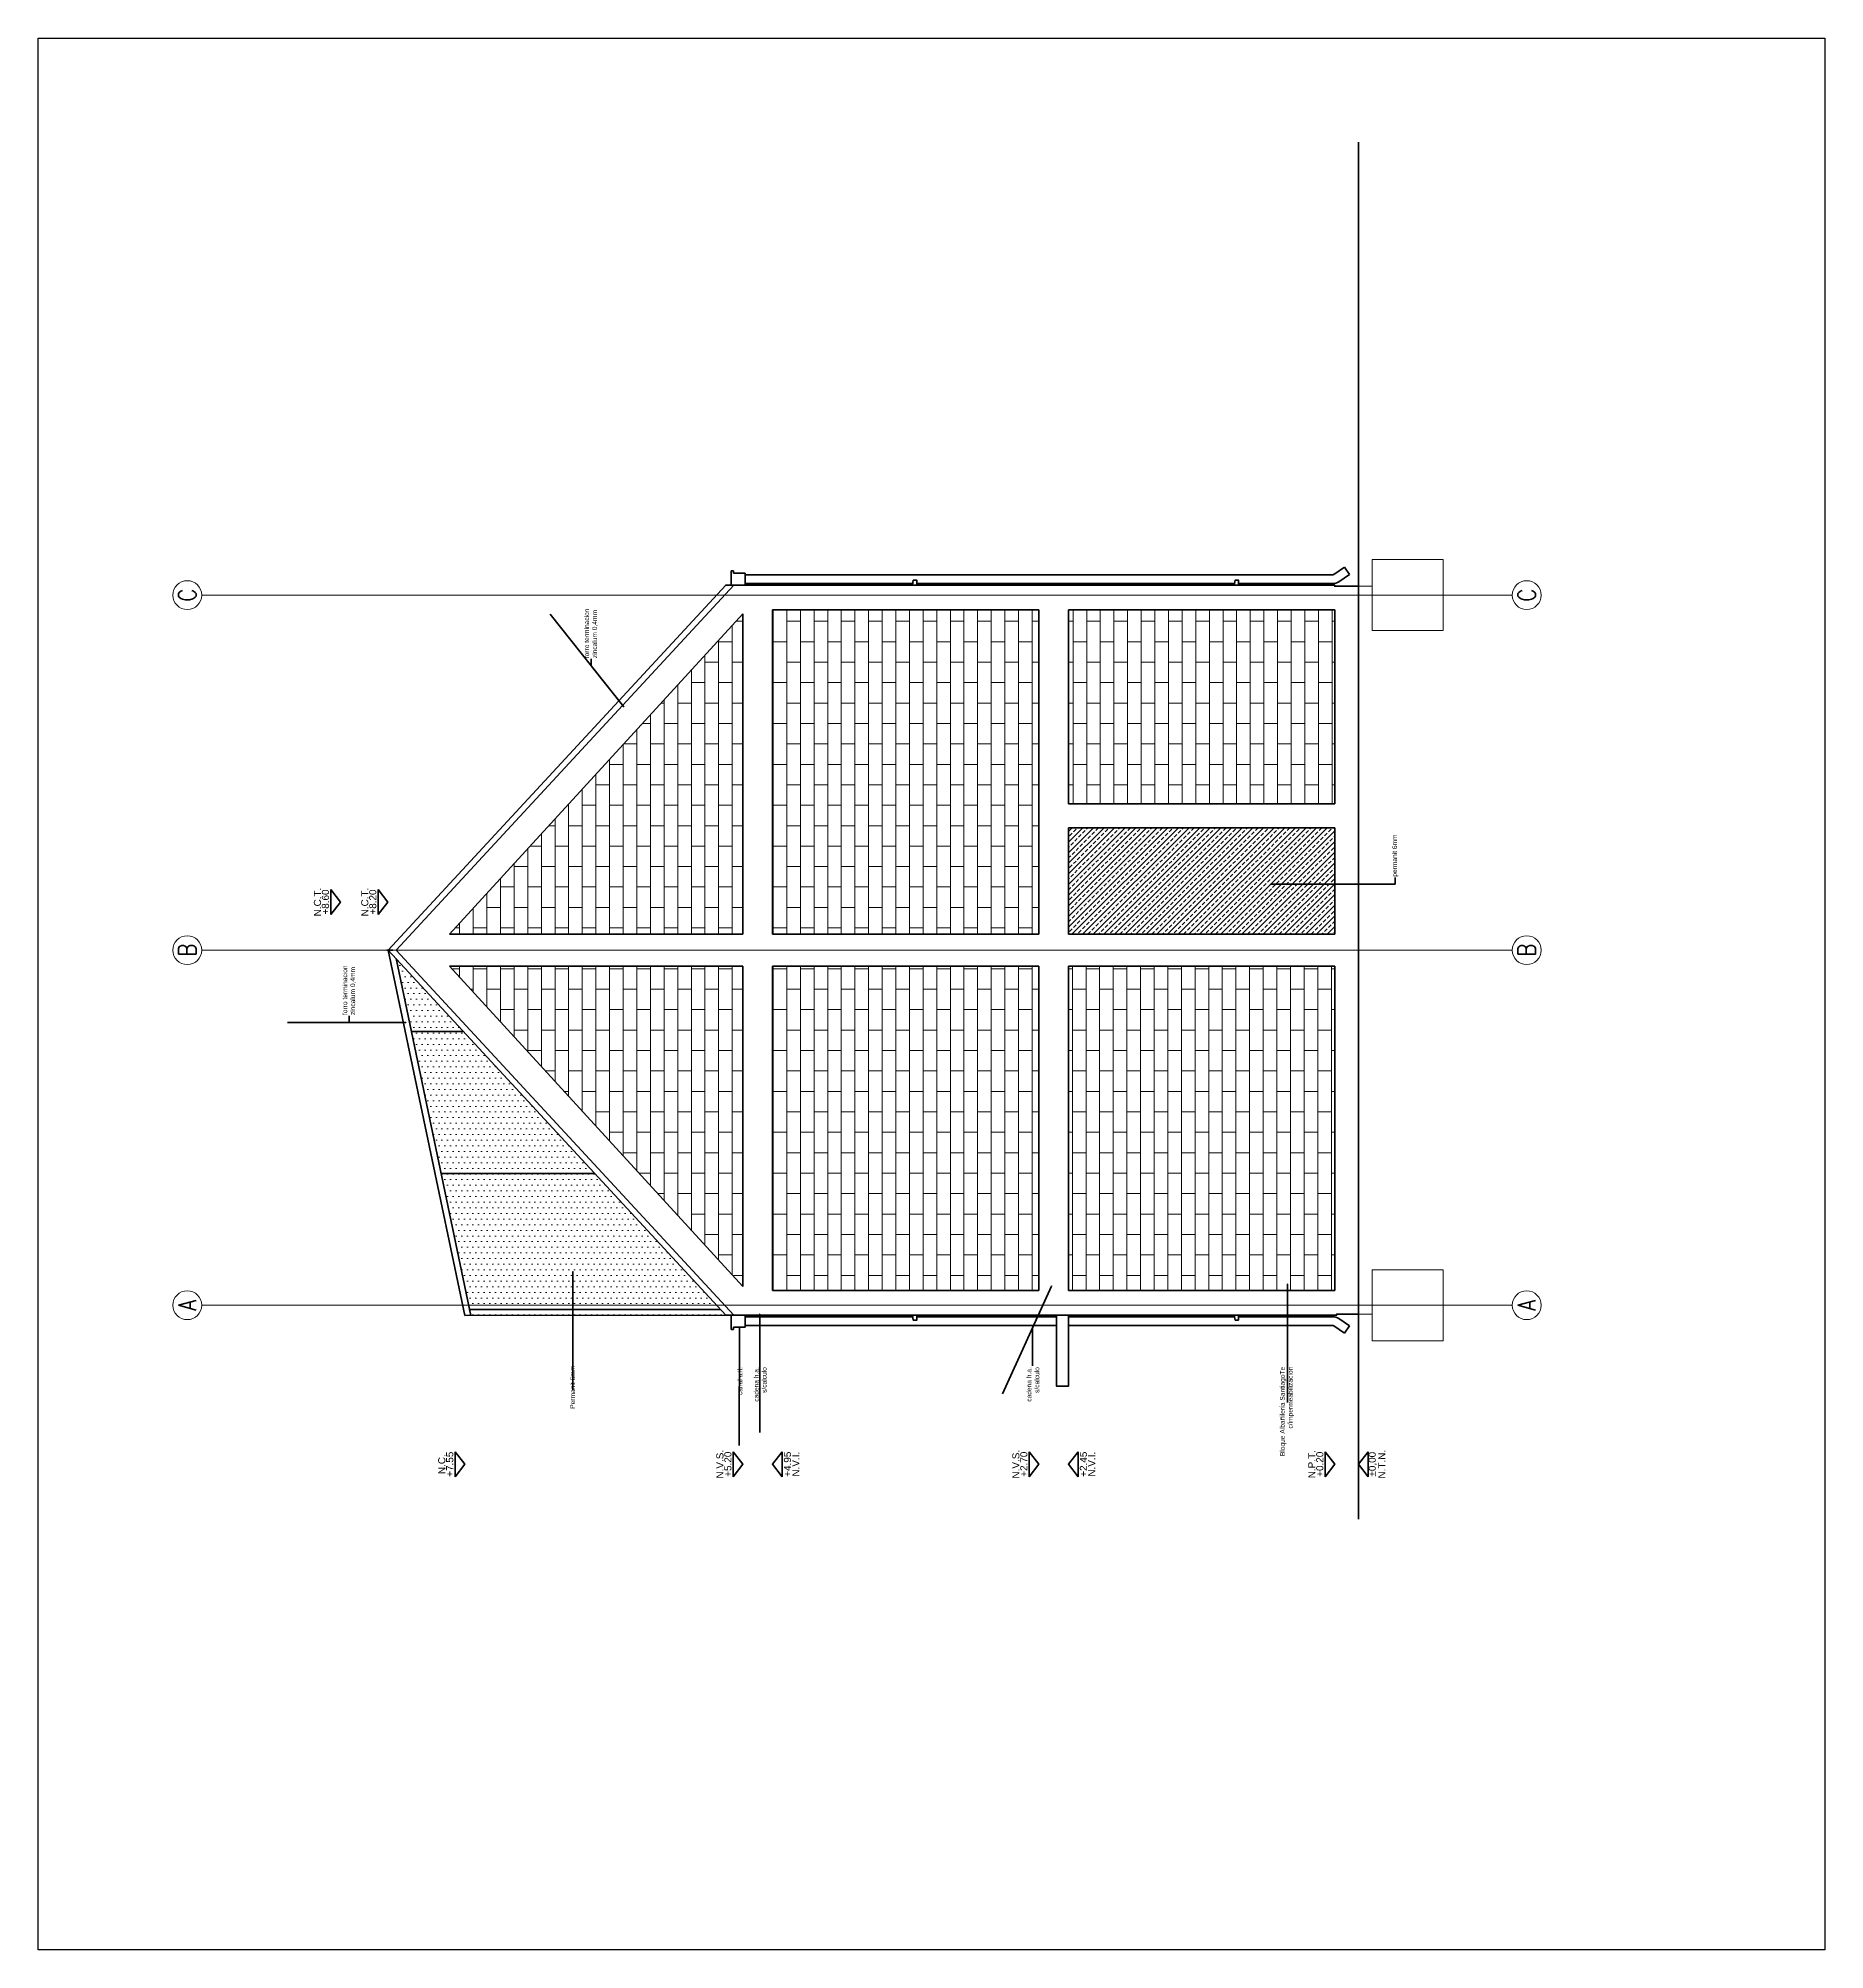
# Model space of a CAD drawing. Header units: metres. Extents: x 45 to 666, y -23 to 325.
# Drawn here: x 90.3 to 105.39, y 60.45 to 76.61 of the extents above; entities that cross this region are included whole.
import ezdxf
from ezdxf.enums import TextEntityAlignment as Align

# ---------------------------------------------------------------- set-up
doc = ezdxf.new("R2010")
doc.units = ezdxf.units.M
doc.header["$LTSCALE"] = 5
doc.header["$MEASUREMENT"] = 0
doc.linetypes.add('HIDDEN', pattern=[0.375, 0.25, -0.125])
doc.layers.get('0').update_dxf_attribs({"color": 30})
doc.layers.get('DEFPOINTS').update_dxf_attribs({"color": 210})
for name, color, linetype, lineweight in [('A-ANNO-NOTE', 7, 'Continuous', 35), ('A-ANNO-SYMB', 3, 'Continuous', 18), ('A-ANNO-TEXT', 3, 'Continuous', 18), ('A-ELEV-MBE1', 7, 'Continuous', 35), ('A-ELEV-PATT', 8, 'Continuous', 18), ('A-FLOR-OVHD', 3, 'HIDDEN', 18), ('A-WALL-FULL', 7, 'Continuous', 35)]:
    doc.layers.add(name, color=color, linetype=linetype, lineweight=lineweight)
doc.styles.add('E-ARIAL', font='arial.ttf')
doc.styles.add('E-ROMANS', font='romans.shx', dxfattribs={"width": 0.8})
doc.dimstyles.new('E-0200_TICK_12', dxfattribs={"dimscale": 0.001, "dimtxt": 240, "dimasz": 240, "dimexe": 120, "dimexo": 80, "dimgap": 120, "dimtad": 0, "dimzin": 0, "dimdsep": 46, "dimtxsty": 'E-ROMANS', "dimblk": 'OBLIQUE', "dimcen": 120, "dimclrd": 256, "dimclre": 256, "dimclrt": 256, "dimadec": 0, "dimazin": 0, "dimtfac": 1, "dimtmove": 1, "dimatfit": 3, "dimldrblk": 'OPEN90', "dimfxl": 1, "dimtfill": 1, "dimtolj": 1, "dimtzin": 0, "dimlwd": -1, "dimarcsym": 0})

msp = doc.modelspace()

# ---------------------------------------------------------------- texts
at = {"layer": 'A-ANNO-NOTE', "char_height": 0.04, "rotation": 90, "style": 'E-ARIAL'}
for s, insert, attachment_point in [('forro terminacion\\Pzincalum 0,4mm', (94.9674, 71.3671), 4), ('permanit 6mm', (101.7609, 69.5205), 4), ('forro terminacion\\Pzincalum 0,4mm', (92.9241, 68.3515), 4), ('Permanit 6mm', (94.8116, 65.3881), 6), ('canal a.ll.', (96.2246, 65.3763), 6), ('cadena h.a.\\Ps/calculo', (96.3963, 65.3763), 6), ('cadena h.a.\\Ps/calculo', (98.7003, 65.3763), 6), ('Bloque Albañilería SantiagoTe\\Pc/impermeabilizacion', (100.8467, 65.3796), 6)]:
    msp.add_mtext(s, dxfattribs=dict(at, insert=insert, attachment_point=attachment_point))
at = {"layer": 'A-ANNO-TEXT', "ltscale": 5, "char_height": 0.15, "attachment_point": 5, "rotation": 90, "style": 'E-ROMANS'}
for s, insert in [('C', (91.5559, 71.8998)), ('C', (102.8711, 71.8998)), ('B', (91.5559, 68.8998)), ('B', (102.8711, 68.8998)), ('A', (91.5559, 65.8998)), ('A', (102.8711, 65.8998))]:
    msp.add_mtext(s, dxfattribs=dict(at, insert=insert))

# ---------------------------------------------------------------- blocks, each defined once
blk = doc.blocks.new('_Oblique')
at = {"color": 0, "linetype": 'ByBlock', "lineweight": -2}
blk.add_line((-0.5, -0.5), (0.5, 0.5), dxfattribs=at)
blk = doc.blocks.new('TAG-LEVEL-CO')
for points in [[(0.352, 0.272), (-0.352, 0.272)], [(0.352, 0.272), (0, 0), (-0.352, 0.272)]]:
    blk.add_lwpolyline(points)
at = {"style": 'E-ARIAL'}
for tag, p in [('N.P.T.', (0, 0.486)), ('%%P0,00', (0, 0.262))]:
    blk.add_attdef(tag, text='', height=0.2, dxfattribs=at).set_placement(p, align=Align.BOTTOM_CENTER)

# ---------------------------------------------------------------- hatches: boundary and pattern name
at = {"layer": 'A-ELEV-PATT'}
h = msp.add_hatch(dxfattribs=at)
h.set_pattern_fill('AR-BRSTD', color=256, scale=0.0017, angle=90, style=0)
h.set_pattern_definition([(270, (0, 0), (0.11516106, -2e-17), []), (0, (0, 0), (0.11516106, 0.17272), [0.11516106, -0.11516106])])
h.paths.add_polyline_path([(96.4992, 68.7648), (96.4992, 66.0248), (98.7492, 66.0248), (98.7492, 68.7648)])
h.paths.add_polyline_path([(96.4992, 69.0348), (98.7492, 69.0348), (98.7492, 71.7748), (96.4992, 71.7748)])
h.paths.add_polyline_path([(101.2492, 70.1348), (101.2492, 71.7748), (98.9992, 71.7748), (98.9992, 70.1348)])
h.paths.add_polyline_path([(93.7707, 68.7648), (96.2492, 66.0578), (96.2492, 68.7648)])
h.paths.add_polyline_path([(96.2492, 71.7419), (93.7707, 69.0348), (96.2492, 69.0348)])
h = msp.add_hatch(dxfattribs=at)
h.set_pattern_fill('BRASS', color=256, scale=0.01, angle=45, style=0)
h.set_pattern_definition([(225, (0, 0), (0.04490128, -0.04490128), []), (225, (0.02245, -0.02245), (0.04490128, -0.04490128), [0.03175, -0.015875])])
h.paths.add_polyline_path([(101.2492, 69.0348), (101.2492, 69.9348), (98.9992, 69.9348), (98.9992, 69.0348)])
h = msp.add_hatch(dxfattribs=at)
h.set_pattern_fill('DOTS', color=256, scale=0.03, style=0)
h.set_pattern_definition([(180, (-15.091877, 3e-14), (-0.0238125, -0.047625), [0, -0.047625])])
h.paths.add_polyline_path([(93.3196, 68.8283), (93.4485, 68.2124), (93.8884, 68.2128)])
h.paths.add_polyline_path([(93.4485, 68.2124), (93.6995, 67.0127), (94.9965, 67.0138), (93.8884, 68.2128)])
h.paths.add_polyline_path([(96.1046, 65.8148), (94.9965, 67.0138), (93.6995, 67.0127), (93.9506, 65.8129)])
h = msp.add_hatch(dxfattribs=at)
h.set_pattern_fill('AR-BRSTD', color=256, scale=0.0017, angle=90, style=0)
h.set_pattern_definition([(270, (-15.09188, 3e-14), (0.11516106, -2e-17), []), (0, (-15.09188, 3e-14), (0.11516106, 0.17272), [0.11516106, -0.11516106])])
h.paths.add_polyline_path([(98.9992, 66.0248), (101.2492, 66.0248), (101.2492, 68.7648), (98.9992, 68.7648)])

# ---------------------------------------------------------------- linework, layer by layer
at = {"layer": 'A-ANNO-SYMB', "ltscale": 2}
for points in [[(102.7492, 71.8998), (91.6779, 71.8998)], [(102.7492, 68.8998), (91.6779, 68.8998)], [(102.7492, 65.8998), (91.6779, 65.8998)], [(102.7492, 65.8998), (91.6779, 65.8998)]]:
    msp.add_lwpolyline(points, dxfattribs=at)
at = {"layer": 'A-ANNO-SYMB', "linetype": 'Continuous', "ltscale": 5}
for centre in [(91.5559, 71.8998), (102.8711, 71.8998), (91.5559, 68.8998), (102.8711, 68.8998), (91.5559, 65.8998), (102.8711, 65.8998)]:
    msp.add_circle(centre, 0.1219, dxfattribs=at)
at = {"layer": 'A-ELEV-MBE1'}
for p, q in [((96.1496, 72.1048), (96.1696, 72.1048)), ((96.1496, 72.1048), (96.1496, 71.9848)), ((96.1696, 72.1048), (96.1696, 72.0848)), ((96.1696, 72.0848), (96.2696, 72.0848)), ((96.2696, 72.0848), (96.2696, 71.9848)), ((101.3745, 72.0747), (101.3322, 72.1367)), ((93.3213, 68.9002), (96.1724, 71.9848)), ((96.2492, 71.7419), (93.7707, 69.0348)), ((96.2492, 71.7419), (96.2492, 69.0348)), ((96.4992, 69.0348), (96.4992, 71.7748)), ((98.7492, 71.7748), (96.4992, 71.7748)), ((98.9992, 71.7748), (98.9992, 70.1348)), ((101.2492, 71.7748), (98.9992, 71.7748)), ((101.2492, 70.1348), (101.2492, 71.7748)), ((101.2492, 70.1348), (98.9992, 70.1348)), ((101.2492, 69.9348), (98.9992, 69.9348)), ((98.9992, 69.9348), (98.9992, 69.0348)), ((101.2492, 69.0348), (101.2492, 69.9348)), ((96.2492, 69.0348), (93.7707, 69.0348)), ((98.7492, 69.0348), (96.4992, 69.0348)), ((101.2492, 69.0348), (98.9992, 69.0348)), ((93.8992, 65.8129), (93.2532, 68.9002)), ((93.9506, 65.8129), (93.3196, 68.8283)), ((96.1727, 65.8148), (93.3213, 68.9002)), ((96.2492, 68.7648), (93.7707, 68.7648)), ((96.2492, 66.0578), (93.7707, 68.7648)), ((96.2492, 66.0578), (96.2492, 68.7648)), ((96.4992, 68.7648), (96.4992, 66.0248)), ((98.7492, 68.7648), (96.4992, 68.7648)), ((101.2492, 68.7648), (98.9992, 68.7648)), ((98.9992, 66.0248), (98.9992, 68.7648)), ((101.2492, 66.0248), (101.2492, 68.7648)), ((93.4485, 68.2124), (93.8884, 68.2128)), ((93.6995, 67.0127), (94.9965, 67.0138)), ((98.7492, 66.0248), (96.4992, 66.0248)), ((101.2492, 66.0248), (98.9992, 66.0248)), ((93.8992, 65.8129), (96.1046, 65.8148)), ((93.9341, 65.8629), (96.0584, 65.8648)), ((96.1496, 65.6948), (96.1496, 65.8148)), ((96.2696, 65.7148), (96.2696, 65.8148)), ((100.4072, 65.7748), (100.4008, 65.8148)), ((100.4372, 65.7748), (100.4072, 65.7748)), ((100.4372, 65.8148), (100.4372, 65.7748)), ((96.1496, 65.6948), (96.1696, 65.6948)), ((96.1696, 65.6948), (96.1696, 65.7148)), ((96.1696, 65.7148), (96.2696, 65.7148)), ((101.3745, 65.725), (101.3322, 65.663))]:
    msp.add_line(p, q, dxfattribs=at)
for points in [[(96.2696, 72.0721), (101.2337, 72.0721, 0.1507746), (101.2408, 72.0743), (101.3322, 72.1367)], [(100.4372, 71.9971), (101.2337, 71.9971, 0.1507746), (101.283, 72.0123), (101.3745, 72.0747)], [(100.4372, 65.8026), (101.2337, 65.8026, -0.1507746), (101.283, 65.7873), (101.3745, 65.725)], [(98.9992, 65.7276), (101.2337, 65.7276, -0.1507746), (101.2408, 65.7254), (101.3322, 65.663)]]:
    msp.add_lwpolyline(points, format="xyb", dxfattribs=at)
for points in [[(101.4492, 65.8248), (101.2642, 65.8248), (101.2642, 65.8148), (96.1046, 65.8148), (93.2532, 68.9002), (96.1043, 71.9848), (101.2492, 71.9848), (101.2492, 71.9748), (101.4492, 71.9748)], [(96.2696, 71.9971), (97.6847, 71.9971)], [(97.7192, 71.9848), (97.7192, 72.0248), (97.6892, 72.0248), (97.6828, 71.9848)], [(97.7192, 71.9971), (100.4027, 71.9971)], [(100.4372, 71.9848), (100.4372, 72.0248), (100.4072, 72.0248), (100.4008, 71.9848)], [(98.7492, 71.7748), (98.7492, 69.0348)], [(93.241, 68.8998), (93.2924, 68.8998)], [(98.7492, 66.0248), (98.7492, 68.7648)], [(96.2696, 65.8026), (97.6847, 65.8026)], [(97.7192, 65.8148), (97.7192, 65.7748), (97.6892, 65.7748), (97.6828, 65.8148)], [(97.7192, 65.8026), (98.8992, 65.8026)], [(98.8992, 65.8148), (98.8992, 65.2148), (98.9992, 65.2148), (98.9992, 65.8148)], [(98.9992, 65.8026), (100.4027, 65.8026)], [(96.2696, 65.7276), (98.8992, 65.7276)]]:
    msp.add_lwpolyline(points, dxfattribs=at)
at = {"layer": 'A-FLOR-OVHD'}
for p, q in [((101.4492, 71.9748), (101.5642, 71.9748)), ((101.4492, 65.8248), (101.5642, 65.8248))]:
    msp.add_line(p, q, dxfattribs=at)
for points in [[(102.1642, 71.5998), (102.1642, 72.1998), (101.5642, 72.1998), (101.5642, 71.5998)], [(102.1642, 65.5998), (102.1642, 66.1998), (101.5642, 66.1998), (101.5642, 65.5998)]]:
    msp.add_lwpolyline(points, close=True, dxfattribs=at)
at = {"layer": 'A-WALL-FULL'}
msp.add_lwpolyline([(101.4492, 64.0909), (101.4492, 75.7283)], dxfattribs=at)
at = {"layer": 'DEFPOINTS'}
msp.add_lwpolyline([(90.2969, 76.6052), (105.3887, 76.6052), (105.3887, 60.4535), (90.2969, 60.4535)], close=True, dxfattribs=at)

# ---------------------------------------------------------------- block references
at = {"layer": 'A-ANNO-NOTE', "rotation": 90}
for p, xscale, yscale, zscale, values in [((92.8492, 69.3065), 0.2999999999999972, 0.2999999999999972, 0.2999999999999972, {'%%P0,00': '+8.60', 'N.P.T.': 'N.C.T.'}), ((93.2492, 69.3065), 0.2999999999999972, 0.2999999999999972, 0.2999999999999972, {'%%P0,00': '+8.20', 'N.P.T.': 'N.C.T.'}), ((93.8992, 64.5563), 0.3000000000000114, 0.3000000000000114, 0.3000000000000114, {'%%P0,00': '+7.55', 'N.P.T.': 'N.C.'}), ((96.2492, 64.5563), 0.3000000000000114, 0.3000000000000114, 0.3000000000000114, {'%%P0,00': '+5.20', 'N.P.T.': 'N.V.S.'}), ((98.7492, 64.5563), 0.3000000000000114, 0.3000000000000114, 0.3000000000000114, {'%%P0,00': '+2.70', 'N.P.T.': 'N.V.S.'}), ((101.2492, 64.5563), 0.3000000000000114, 0.3000000000000114, 0.3000000000000114, {'%%P0,00': '+0.20', 'N.P.T.': 'N.P.T.'})]:
    msp.add_blockref('TAG-LEVEL-CO', p, dxfattribs=dict(at, xscale=xscale, yscale=yscale, zscale=zscale)).add_auto_attribs(values)
at = {"layer": 'A-ANNO-NOTE'}
ref = msp.add_blockref('TAG-LEVEL-CO', (96.4992, 64.5563), dxfattribs=dict(at, xscale=-0.3000000000000114, yscale=0.3000000000000114, zscale=0.3, rotation=269.9999999999946))
ref.add_attrib('%%P0,00', '+4.95', dxfattribs={"layer": '0', "height": 0.06, "rotation": 90, "style": 'E-ARIAL'}).set_placement((96.6739, 64.5563), align=Align.BOTTOM_CENTER)
ref.add_attrib('N.P.T.', 'N.V.I.', dxfattribs={"layer": '0', "height": 0.06, "rotation": 90, "style": 'E-ARIAL'}).set_placement((96.7442, 64.5563), align=Align.BOTTOM_CENTER)
ref = msp.add_blockref('TAG-LEVEL-CO', (98.9992, 64.5563), dxfattribs=dict(at, xscale=-0.3000000000000114, yscale=0.3000000000000114, zscale=0.3, rotation=269.9999999999946))
ref.add_attrib('%%P0,00', '+2.45', dxfattribs={"layer": '0', "height": 0.06, "rotation": 90, "style": 'E-ARIAL'}).set_placement((99.1739, 64.5563), align=Align.BOTTOM_CENTER)
ref.add_attrib('N.P.T.', 'N.V.I.', dxfattribs={"layer": '0', "height": 0.06, "rotation": 90, "style": 'E-ARIAL'}).set_placement((99.2442, 64.5563), align=Align.BOTTOM_CENTER)
ref = msp.add_blockref('TAG-LEVEL-CO', (101.4492, 64.5563), dxfattribs=dict(at, xscale=-0.3000000000000114, yscale=0.3000000000000114, zscale=0.3, rotation=270))
ref.add_attrib('%%P0,00', '%%P0,00', dxfattribs={"layer": '0', "height": 0.06, "rotation": 90, "style": 'E-ARIAL'}).set_placement((101.6132, 64.5563), align=Align.BOTTOM_CENTER)
ref.add_attrib('N.P.T.', 'N.T.N.', dxfattribs={"layer": '0', "height": 0.06, "rotation": 90, "style": 'E-ARIAL'}).set_placement((101.6942, 64.5563), align=Align.BOTTOM_CENTER)

msp.set_redraw_order([(e.dxf.handle, doc.entitydb.next_handle()) for e in msp.query("TEXT MTEXT ATTDEF DIMENSION ARC_DIMENSION")])  # texts and dimensions are drawn at this point

# ---------------------------------------------------------------- leaders
at = {"layer": 'A-ANNO-NOTE', "annotation_type": 0, "has_hookline": 1, "horizontal_direction": (0, 1, 0)}
for points, hookline_direction, text_width in [([(95.2432, 70.9562), (94.9675, 71.3033), (94.9674, 71.3614)], 0, 0.4149), ([(100.7054, 69.4566), (101.7609, 69.4566), (101.7609, 69.5147)], 0, 0.3498), ([(93.4031, 68.2876), (92.9242, 68.2876), (92.9241, 68.3458)], 0, 0.4149), ([(100.8492, 66.0789), (100.8491, 65.636), (100.8492, 65.3881)], 1, 0.7485)]:
    msp.add_leader(points, dimstyle='E-0200_TICK_12', override={"dimasz": 0.2, "dimtad": 0, "dimldrblk": 'Open90'}, dxfattribs=dict(at, hookline_direction=hookline_direction, text_width=text_width))
at = {"layer": 'A-ANNO-NOTE'}
for points in [[(94.8139, 66.1844), (94.8139, 65.6844), (94.8116, 65.3881)], [(98.8569, 66.0611), (98.6954, 65.7073), (98.6954, 65.3881)], [(96.3914, 65.8248), (96.3914, 65.7073), (96.3914, 65.3881)], [(96.2197, 65.7148), (96.2196, 65.5477), (96.2196, 65.3881)]]:
    msp.add_leader(points, dimstyle='E-0200_TICK_12', override={"dimasz": 0.2, "dimtad": 0, "dimldrblk": 'Open90'}, dxfattribs=at)

doc.saveas('drawing.dxf')
